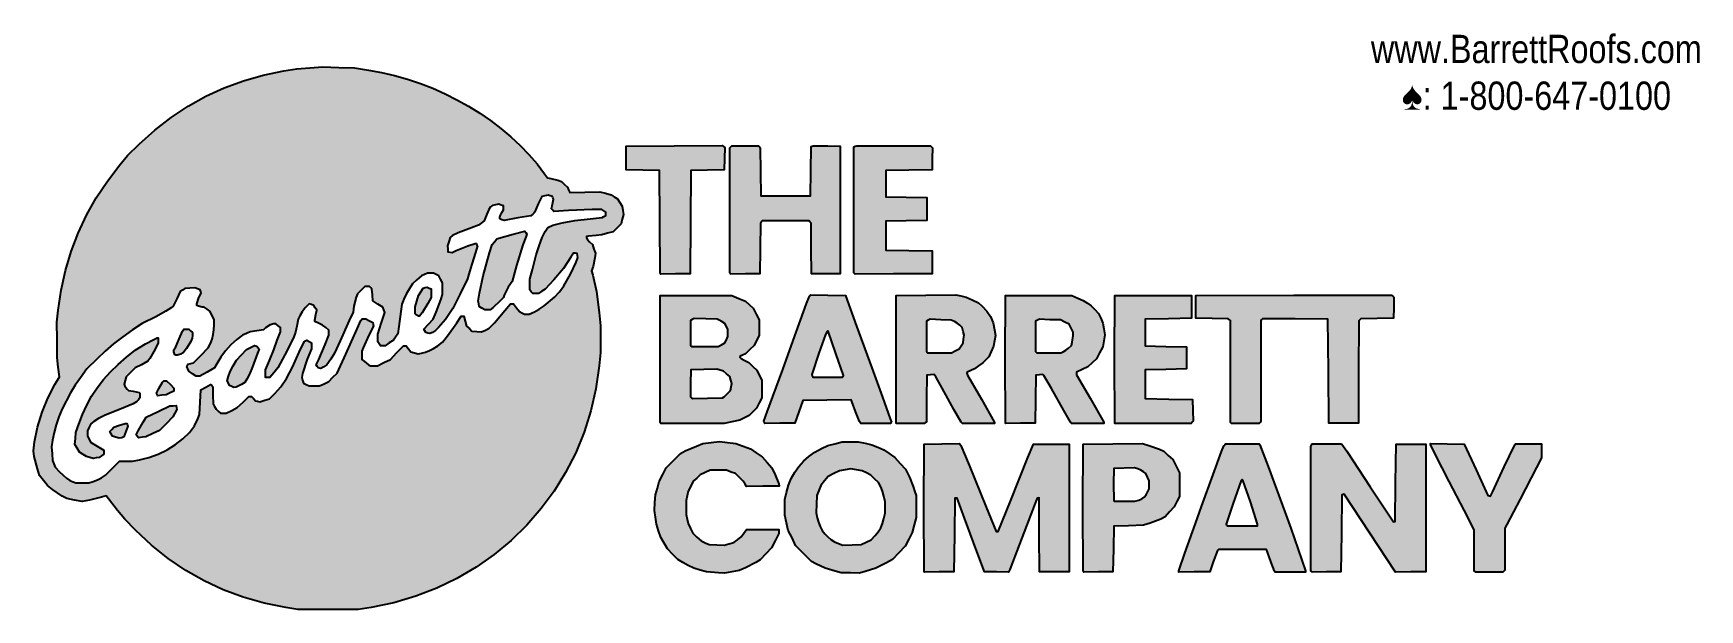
# Model space of a CAD drawing. Header units: inches. Extents: x 0.29 to 5.75, y 0.17 to 2.06.
import ezdxf

# ---------------------------------------------------------------- set-up
doc = ezdxf.new("R2010")
doc.units = ezdxf.units.IN
doc.header["$MEASUREMENT"] = 0
doc.layers.add('Vector Picture Geometry', color=6, linetype='Continuous', lineweight=0)
doc.styles.add('GENERATED_STYLE_1', font='ARIALN.TTF')

msp = doc.modelspace()

# ---------------------------------------------------------------- texts
at = {"layer": 'Vector Picture Geometry', "linetype": 'Continuous', "insert": (5.2125, 1.8046), "char_height": 0.092503, "attachment_point": 8, "line_spacing_factor": 0.992403, "style": 'GENERATED_STYLE_1'}
msp.add_mtext('\\A1;{\\pqc;\\fArial Narrow|b0|i0|c0|p0;\\W1.000000;www.BarrettRoofs.com\\P\\pqc;\\fArial Narrow|b0|i0|c0|p0;\\W1.000000;♠: \\fArial Narrow|b0|i0|c0|p0;\\W1.000000;1-800-647-0100}', dxfattribs=at)

# ---------------------------------------------------------------- hatches: boundary and pattern name
at = {"layer": 'Vector Picture Geometry', "true_color": 0x132449}
h = msp.add_hatch(color=158, dxfattribs=at)
h.dxf.hatch_style = 1
h.paths.add_polyline_path([(0.4881, 0.589), (0.5022, 0.5947), (0.5154, 0.6017), (0.5285, 0.6102), (0.5516, 0.6332), (0.5742, 0.6563), (0.5958, 0.6563), (0.6174, 0.6563), (0.64, 0.6605), (0.671, 0.668), (0.7016, 0.6793), (0.7308, 0.6934), (0.758, 0.7103), (0.782, 0.7296), (0.8032, 0.7503), (0.8196, 0.7719), (0.8309, 0.7941), (0.8366, 0.8091), (0.8385, 0.8491), (0.8403, 0.889), (0.8568, 0.898), (0.8728, 0.9065), (0.8765, 0.9032), (0.8798, 0.8994), (0.8803, 0.8716), (0.8808, 0.8434), (0.8855, 0.8345), (0.8911, 0.8265), (0.8977, 0.8194), (0.9052, 0.8133), (0.9146, 0.8133), (0.9236, 0.8133), (0.9419, 0.8223), (0.9598, 0.8317), (0.9791, 0.8495), (0.9983, 0.8679), (1.0026, 0.8679), (1.0068, 0.8679), (1.0129, 0.8608), (1.0195, 0.8538), (1.0266, 0.8524), (1.0341, 0.8505), (1.0501, 0.8552), (1.0656, 0.8599), (1.0835, 0.8773), (1.1028, 0.8994), (1.1211, 0.9271), (1.1404, 0.9634), (1.1629, 1.0123), (1.1785, 1.0461), (1.1832, 1.0494), (1.1879, 1.0522), (1.1959, 1.048), (1.2034, 1.0433), (1.2029, 1.0334), (1.2025, 1.0236), (1.1893, 0.9902), (1.1738, 0.9431), (1.1714, 0.93), (1.1738, 0.9206), (1.1766, 0.9112), (1.186, 0.9069), (1.1959, 0.9022), (1.2128, 0.9022), (1.2293, 0.9022), (1.2443, 0.9093), (1.2594, 0.9163), (1.273, 0.9304), (1.2866, 0.9441), (1.3158, 1.0066), (1.3525, 1.0894), (1.3647, 1.1162), (1.3685, 1.1223), (1.3746, 1.1223), (1.3807, 1.1223), (1.3924, 1.1157), (1.4037, 1.1096), (1.4047, 1.1035), (1.4056, 1.0979), (1.391, 1.0687), (1.3722, 1.0273), (1.368, 1.016), (1.368, 1.0024), (1.368, 0.9892), (1.376, 0.9817), (1.3901, 0.9713), (1.3962, 0.9681), (1.4075, 0.9681), (1.4188, 0.9681), (1.4399, 0.9784), (1.4611, 0.9892), (1.4827, 1.0113), (1.5044, 1.0339), (1.5086, 1.0339), (1.5124, 1.0339), (1.5204, 1.024), (1.5284, 1.0141), (1.5401, 1.0109), (1.5519, 1.0076), (1.5636, 1.0094), (1.5763, 1.0127), (1.5895, 1.0179), (1.6027, 1.025), (1.6163, 1.0339), (1.6314, 1.0457), (1.6478, 1.0663), (1.6784, 1.1087), (1.6925, 1.1308), (1.6972, 1.1308), (1.7014, 1.1308), (1.7061, 1.1143), (1.7108, 1.0979), (1.7198, 1.0899), (1.7282, 1.0814), (1.7437, 1.08), (1.7597, 1.079), (1.7724, 1.0852), (1.7847, 1.0913), (1.8016, 1.1087), (1.8364, 1.1486), (1.8543, 1.1712), (1.8594, 1.1712), (1.8646, 1.1712), (1.874, 1.1581), (1.8834, 1.1454), (1.8914, 1.1411), (1.8999, 1.1369), (1.9079, 1.1369), (1.9159, 1.1369), (1.9328, 1.1449), (1.9488, 1.1538), (1.9648, 1.1646), (1.9982, 1.1933), (2.0151, 1.2098), (2.0287, 1.2295), (2.0513, 1.2681), (2.0692, 1.3071), (2.0748, 1.3227), (2.0739, 1.3292), (2.0729, 1.3353), (2.0668, 1.3363), (2.0602, 1.3372), (2.0523, 1.3241), (2.0283, 1.2869), (1.9958, 1.2498), (1.9676, 1.2192), (1.9573, 1.2121), (1.9464, 1.2051), (1.937, 1.2046), (1.9276, 1.2046), (1.9225, 1.2107), (1.9173, 1.2173), (1.9173, 1.2342), (1.9173, 1.2512), (1.9262, 1.2831), (1.9389, 1.3311), (1.9479, 1.3612), (1.9582, 1.388), (1.9676, 1.4082), (1.9761, 1.4205), (1.9925, 1.428), (2.0231, 1.436), (2.065, 1.4435), (2.1153, 1.4496), (2.1543, 1.4539), (2.1599, 1.4572), (2.1661, 1.46), (2.1661, 1.4656), (2.1661, 1.4713), (2.1595, 1.4755), (2.1534, 1.4802), (2.1219, 1.4802), (2.0438, 1.4769), (1.9968, 1.4736), (1.9925, 1.4774), (1.9888, 1.4816), (1.9921, 1.4976), (1.9954, 1.5131), (1.9935, 1.5178), (1.9921, 1.5225), (1.9845, 1.5244), (1.9775, 1.5263), (1.9671, 1.5244), (1.9568, 1.5225), (1.9455, 1.4985), (1.9342, 1.4717), (1.9323, 1.4684), (1.9276, 1.4642), (1.9206, 1.4595), (1.8782, 1.4525), (1.834, 1.444), (1.8256, 1.4454), (1.8199, 1.4487), (1.8199, 1.4543), (1.8218, 1.4609), (1.8256, 1.4694), (1.8312, 1.4783), (1.8312, 1.4849), (1.8312, 1.4915), (1.8242, 1.4943), (1.8166, 1.4971), (1.8054, 1.4952), (1.7959, 1.4929), (1.7894, 1.4887), (1.7837, 1.4797), (1.7771, 1.4647), (1.7677, 1.4426), (1.7588, 1.4355), (1.7499, 1.428), (1.7268, 1.42), (1.6826, 1.4035), (1.6647, 1.3941), (1.6572, 1.3885), (1.6525, 1.3744), (1.6478, 1.3603), (1.6488, 1.3509), (1.6497, 1.3415), (1.6567, 1.3401), (1.6638, 1.3391), (1.6765, 1.3452), (1.7146, 1.3607), (1.7386, 1.3683), (1.7428, 1.3683), (1.7447, 1.364), (1.7461, 1.3603), (1.74, 1.3391), (1.7282, 1.301), (1.7184, 1.2681), (1.7141, 1.2526), (1.6897, 1.2032), (1.6652, 1.1562), (1.6412, 1.1195), (1.6191, 1.0932), (1.6088, 1.0842), (1.5989, 1.0776), (1.5904, 1.0734), (1.5839, 1.0748), (1.5768, 1.0767), (1.574, 1.0823), (1.5712, 1.088), (1.5857, 1.1044), (1.6008, 1.1204), (1.6111, 1.1435), (1.6266, 1.1844), (1.6314, 1.2018), (1.6314, 1.2211), (1.6314, 1.2399), (1.6252, 1.2512), (1.6196, 1.2625), (1.6111, 1.2667), (1.6027, 1.2709), (1.5928, 1.2709), (1.5824, 1.2709), (1.5726, 1.2672), (1.5627, 1.2629), (1.5481, 1.2493), (1.534, 1.2361), (1.5227, 1.2192), (1.5128, 1.2027), (1.5053, 1.1858), (1.4992, 1.1698), (1.495, 1.1454), (1.4884, 1.0969), (1.4856, 1.0729), (1.4785, 1.0621), (1.4715, 1.0518), (1.4578, 1.0428), (1.4442, 1.0339), (1.4362, 1.0339), (1.4287, 1.0339), (1.424, 1.04), (1.4197, 1.0466), (1.4197, 1.0593), (1.4197, 1.072), (1.4315, 1.1068), (1.4432, 1.1421), (1.4395, 1.151), (1.4362, 1.1595), (1.4197, 1.1703), (1.4037, 1.1811), (1.4023, 1.1999), (1.4009, 1.2187), (1.3971, 1.2234), (1.3929, 1.2281), (1.3854, 1.2281), (1.3779, 1.2281), (1.3661, 1.2159), (1.3539, 1.2041), (1.3497, 1.1933), (1.3421, 1.1637), (1.3393, 1.1439), (1.3266, 1.1167), (1.2965, 1.0494), (1.2786, 1.0094), (1.2659, 0.9902), (1.2532, 0.9713), (1.2434, 0.9652), (1.2335, 0.9591), (1.2288, 0.9601), (1.2246, 0.9619), (1.2213, 0.9657), (1.218, 0.9709), (1.2269, 0.9888), (1.2476, 1.0377), (1.2594, 1.0687), (1.2594, 1.0767), (1.2594, 1.0847), (1.2495, 1.0932), (1.2387, 1.1011), (1.2264, 1.1077), (1.2137, 1.1134), (1.2137, 1.1176), (1.217, 1.1364), (1.2203, 1.1505), (1.2151, 1.1581), (1.2104, 1.1656), (1.2029, 1.1684), (1.1949, 1.1712), (1.1827, 1.1576), (1.1724, 1.1444), (1.1648, 1.1322), (1.1592, 1.1204), (1.155, 1.0979), (1.1502, 1.0786), (1.1437, 1.0598), (1.1154, 1.0043), (1.0924, 0.9619), (1.0792, 0.9455), (1.0661, 0.9295), (1.059, 0.9295), (1.052, 0.9295), (1.052, 0.9422), (1.0524, 0.9549), (1.0656, 0.9855), (1.0792, 1.0207), (1.0905, 1.0522), (1.1018, 1.079), (1.1018, 1.0861), (1.1018, 1.0932), (1.0943, 1.0993), (1.0868, 1.1054), (1.0802, 1.1054), (1.0675, 1.1021), (1.0529, 1.0922), (1.0454, 1.0861), (1.0242, 1.0828), (1.0026, 1.0795), (0.9904, 1.0743), (0.9777, 1.0687), (0.9588, 1.0541), (0.9391, 1.0367), (0.9212, 1.017), (0.9057, 0.9963), (0.893, 0.9751), (0.8855, 0.961), (0.8615, 0.9474), (0.8375, 0.9337), (0.8314, 0.9337), (0.8253, 0.9337), (0.8135, 0.9422), (0.8013, 0.9511), (0.7985, 0.9577), (0.7952, 0.9648), (0.7971, 0.9695), (0.7985, 0.9737), (0.8079, 0.9756), (0.8173, 0.9775), (0.8413, 1.0019), (0.8653, 1.0264), (0.8723, 1.041), (0.8775, 1.0551), (0.8812, 1.0701), (0.8836, 1.0856), (0.8845, 1.1021), (0.8845, 1.1185), (0.8775, 1.1327), (0.8704, 1.1468), (0.861, 1.1533), (0.8516, 1.1595), (0.845, 1.1595), (0.8328, 1.1628), (0.8276, 1.1656), (0.8276, 1.1712), (0.8347, 1.1914), (0.8422, 1.2056), (0.8403, 1.2107), (0.8389, 1.2164), (0.83, 1.2197), (0.8215, 1.2234), (0.8051, 1.222), (0.7881, 1.2206), (0.7806, 1.2159), (0.7731, 1.2112), (0.7618, 1.1877), (0.7505, 1.1637), (0.7439, 1.1576), (0.7261, 1.1468), (0.6931, 1.1289), (0.6485, 1.1063), (0.6174, 1.0856), (0.585, 1.0631), (0.5553, 1.04), (0.5271, 1.016), (0.4998, 0.9897), (0.4679, 0.9577), (0.4467, 0.929), (0.4298, 0.905), (0.4138, 0.8796), (0.387, 0.827), (0.3762, 0.8006), (0.3672, 0.7748), (0.3602, 0.7494), (0.355, 0.7249), (0.3517, 0.7033), (0.3536, 0.6802), (0.355, 0.6577), (0.3592, 0.6469), (0.3639, 0.636), (0.3776, 0.6215), (0.4006, 0.6003), (0.4124, 0.5932), (0.4227, 0.5881), (0.4312, 0.5852), (0.4528, 0.5848), (0.474, 0.5848)], flags=16)
h.paths.add_polyline_path([(1.1192, 0.177), (1.0482, 0.1916), (0.9795, 0.2109), (0.9142, 0.2354), (0.8516, 0.2645), (0.7914, 0.2984), (0.734, 0.3374), (0.6795, 0.3811), (0.6273, 0.4301), (0.5916, 0.4658), (0.5685, 0.4945), (0.5384, 0.533), (0.5309, 0.5429), (0.5154, 0.5382), (0.4759, 0.5288), (0.4519, 0.5236), (0.4274, 0.5288), (0.4025, 0.534), (0.387, 0.542), (0.355, 0.5631), (0.3385, 0.5763), (0.3254, 0.5923), (0.3127, 0.6088), (0.3056, 0.6304), (0.2957, 0.6708), (0.2925, 0.6901), (0.2967, 0.7197), (0.3066, 0.7677), (0.3211, 0.8162), (0.34, 0.8627), (0.3625, 0.9065), (0.3776, 0.9323), (0.3738, 0.9638), (0.37, 0.9953), (0.37, 1.0527), (0.3696, 1.1106), (0.3743, 1.1501), (0.3837, 1.2159), (0.3978, 1.2799), (0.4161, 1.3424), (0.4392, 1.4026), (0.4665, 1.4614), (0.4984, 1.5183), (0.5351, 1.5728), (0.576, 1.626), (0.601, 1.6561), (0.6391, 1.6932), (0.6898, 1.7393), (0.7435, 1.7807), (0.7989, 1.8179), (0.8573, 1.8503), (0.9175, 1.8781), (0.98, 1.9011), (1.0449, 1.9194), (1.1122, 1.9336), (1.155, 1.9406), (1.1977, 1.9439), (1.2405, 1.9467), (1.2923, 1.9448), (1.3435, 1.943), (1.3896, 1.9359), (1.4324, 1.9284), (1.4752, 1.9185), (1.5175, 1.9063), (1.5594, 1.8922), (1.6003, 1.8766), (1.6403, 1.8588), (1.6793, 1.839), (1.7174, 1.8179), (1.7541, 1.7953), (1.7894, 1.7708), (1.8232, 1.745), (1.8557, 1.7177), (1.8858, 1.6895), (1.9145, 1.6598), (1.9413, 1.6288), (1.9657, 1.5968), (1.9751, 1.5832), (1.9869, 1.5813), (2.0099, 1.5752), (2.0217, 1.5714), (2.0311, 1.562), (2.041, 1.5531), (2.0447, 1.5442), (2.0485, 1.5348), (2.0979, 1.5366), (2.1473, 1.538), (2.1656, 1.5329), (2.1839, 1.5282), (2.1938, 1.5216), (2.2042, 1.5145), (2.2122, 1.5028), (2.2201, 1.4905), (2.222, 1.4764), (2.2239, 1.4628), (2.2201, 1.4477), (2.2169, 1.4332), (2.2037, 1.42), (2.1905, 1.4068), (2.1717, 1.4017), (2.1534, 1.3965), (2.1346, 1.3951), (2.1096, 1.3923), (2.103, 1.3913), (2.103, 1.3876), (2.1059, 1.3824), (2.1129, 1.3744), (2.1228, 1.365), (2.1275, 1.3504), (2.1327, 1.3363), (2.1308, 1.3217), (2.1247, 1.293), (2.12, 1.2794), (2.1242, 1.2643), (2.1355, 1.2112), (2.1444, 1.1425), (2.1491, 1.0988), (2.1491, 1.0551), (2.1491, 1.0118), (2.1444, 0.9676), (2.1341, 0.8933), (2.1176, 0.8209), (2.0955, 0.7508), (2.0678, 0.6835), (2.0349, 0.6191), (1.9972, 0.558), (1.9544, 0.5006), (1.9074, 0.4465), (1.8561, 0.3962), (1.8007, 0.3501), (1.7419, 0.3087), (1.6793, 0.272), (1.613, 0.2401), (1.5443, 0.2137), (1.4724, 0.1926), (1.3981, 0.177), (1.3553, 0.17), (1.2565, 0.17), (1.1578, 0.1705)])
h.paths.add_polyline_path([(1.7611, 1.1566), (1.7522, 1.1618), (1.7503, 1.1708), (1.7485, 1.1792), (1.7527, 1.206), (1.7649, 1.2625), (1.7861, 1.3377), (1.7945, 1.3654), (1.8021, 1.3744), (1.8096, 1.3833), (1.8166, 1.3861), (1.8627, 1.3988), (1.9013, 1.4087), (1.9046, 1.404), (1.9083, 1.3993), (1.9041, 1.389), (1.8947, 1.3636), (1.874, 1.2963), (1.8594, 1.2441), (1.8472, 1.2253), (1.8336, 1.1994), (1.8317, 1.1919), (1.8195, 1.1792), (1.7974, 1.159), (1.788, 1.151), (1.779, 1.151), (1.7701, 1.151)], flags=0)
h = msp.add_hatch(color=158, dxfattribs=at)
h.dxf.hatch_style = 1
h.paths.add_polyline_path([(2.9801, 1.27), (2.9782, 1.2719), (2.9782, 1.4788), (2.9782, 1.6852), (2.9829, 1.6871), (2.9876, 1.6885), (3.1085, 1.6885), (3.2294, 1.6885), (3.2327, 1.6848), (3.236, 1.681), (3.235, 1.6453), (3.2345, 1.61), (3.1584, 1.6086), (3.0826, 1.6072), (3.0826, 1.5644), (3.0826, 1.5216), (3.1499, 1.5202), (3.2171, 1.5188), (3.2171, 1.4816), (3.2171, 1.444), (3.1499, 1.4426), (3.0826, 1.4412), (3.0826, 1.3941), (3.0826, 1.3471), (3.1584, 1.3457), (3.2345, 1.3443), (3.2345, 1.3067), (3.2345, 1.2695), (3.1085, 1.269), (2.9825, 1.2681)])
h.paths.add_polyline_path([(2.5743, 1.27), (2.5724, 1.2719), (2.5724, 1.4769), (2.5724, 1.6819), (2.5757, 1.6852), (2.579, 1.6885), (2.6227, 1.6885), (2.666, 1.6885), (2.6693, 1.6848), (2.6721, 1.681), (2.673, 1.6029), (2.674, 1.5244), (2.7553, 1.5244), (2.8367, 1.5244), (2.8376, 1.6048), (2.8381, 1.6857), (2.8447, 1.6876), (2.8927, 1.6881), (2.934, 1.6871), (2.934, 1.4783), (2.934, 1.2695), (2.887, 1.2695), (2.8395, 1.2695), (2.839, 1.3523), (2.8381, 1.435), (2.8348, 1.4388), (2.832, 1.4426), (2.7553, 1.4426), (2.6787, 1.4426), (2.6754, 1.4388), (2.6726, 1.435), (2.6716, 1.3523), (2.6711, 1.2695), (2.6236, 1.269), (2.5762, 1.2681)])
h.paths.add_polyline_path([(2.3448, 1.2719), (2.3429, 1.4412), (2.3419, 1.6072), (2.2874, 1.6086), (2.2333, 1.61), (2.2333, 1.6486), (2.2333, 1.6871), (2.3904, 1.6881), (2.5475, 1.689), (2.5512, 1.6857), (2.5555, 1.6824), (2.5545, 1.6462), (2.5536, 1.61), (2.4995, 1.6086), (2.4449, 1.6072), (2.4435, 1.4383), (2.4421, 1.2695), (2.3942, 1.269), (2.3462, 1.2681)])
h = msp.add_hatch(color=158, dxfattribs=at)
h.dxf.hatch_style = 1
h.paths.add_polyline_path([(0.4777, 0.6675), (0.4669, 0.6718), (0.4556, 0.6779), (0.4439, 0.6859), (0.4364, 0.6981), (0.4288, 0.7108), (0.4307, 0.7306), (0.4321, 0.7498), (0.4411, 0.7767), (0.4533, 0.8086), (0.4674, 0.8392), (0.4834, 0.8684), (0.5017, 0.8961), (0.5224, 0.9229), (0.545, 0.9483), (0.5699, 0.9728), (0.5972, 0.9963), (0.6259, 1.0193), (0.6593, 1.0395), (0.6842, 1.0536), (0.6974, 1.0593), (0.7016, 1.0593), (0.7016, 1.0513), (0.7016, 1.0438), (0.6917, 1.0226), (0.6743, 0.9925), (0.6673, 0.9831), (0.6466, 0.9718), (0.6259, 0.961), (0.6108, 0.9464), (0.5963, 0.9323), (0.593, 0.9201), (0.5901, 0.9083), (0.5925, 0.9017), (0.5995, 0.8914), (0.6038, 0.8876), (0.6198, 0.8848), (0.6386, 0.8806), (0.6414, 0.8787), (0.6414, 0.8712), (0.6414, 0.8632), (0.6372, 0.8571), (0.6306, 0.85), (0.6198, 0.8434), (0.5798, 0.8274), (0.5271, 0.8063), (0.5055, 0.7955), (0.4904, 0.7856), (0.4806, 0.7785), (0.4754, 0.7668), (0.4702, 0.755), (0.4697, 0.7461), (0.4697, 0.7376), (0.4749, 0.7277), (0.4801, 0.7179), (0.5013, 0.7047), (0.5229, 0.6915), (0.5229, 0.6849), (0.5229, 0.6784), (0.5158, 0.6732), (0.5083, 0.668), (0.4984, 0.6666), (0.4886, 0.6652)])
h.paths.add_polyline_path([(1.7611, 1.1566), (1.7522, 1.1618), (1.7503, 1.1708), (1.7485, 1.1792), (1.7527, 1.206), (1.7649, 1.2625), (1.7861, 1.3377), (1.7945, 1.3654), (1.8021, 1.3744), (1.8096, 1.3833), (1.8166, 1.3861), (1.8627, 1.3988), (1.9013, 1.4087), (1.9046, 1.404), (1.9083, 1.3993), (1.9041, 1.389), (1.8947, 1.3636), (1.874, 1.2963), (1.8594, 1.2441), (1.8472, 1.2253), (1.8336, 1.1994), (1.8317, 1.1919), (1.8195, 1.1792), (1.7974, 1.159), (1.788, 1.151), (1.779, 1.151), (1.7701, 1.151)])
h = msp.add_hatch(color=158, dxfattribs=at)
h.dxf.hatch_style = 1
h.paths.add_polyline_path([(0.6329, 0.7376), (0.6292, 0.7423), (0.6353, 0.7555), (0.6517, 0.7842), (0.6616, 0.7997), (0.7007, 0.8185), (0.7397, 0.8373), (0.75, 0.8373), (0.7604, 0.8378), (0.7613, 0.8317), (0.7618, 0.8256), (0.7557, 0.8129), (0.7496, 0.8006), (0.7275, 0.7785), (0.7054, 0.7564), (0.6833, 0.7461), (0.6612, 0.7357), (0.6494, 0.7343), (0.6372, 0.7329)])
h.paths.add_polyline_path([(0.6974, 0.8745), (0.6955, 0.8787), (0.703, 0.8942), (0.7152, 0.9144), (0.7195, 0.9191), (0.7242, 0.9191), (0.7289, 0.9191), (0.7411, 0.9069), (0.7529, 0.8947), (0.7529, 0.8895), (0.7529, 0.8848), (0.7402, 0.8792), (0.7275, 0.8731), (0.7129, 0.8716), (0.6988, 0.8698)])
h.paths.add_polyline_path([(0.7552, 1.0043), (0.7529, 1.0137), (0.7529, 1.0207), (0.7585, 1.0297), (0.7698, 1.0565), (0.7806, 1.0819), (0.7848, 1.088), (0.7933, 1.088), (0.8018, 1.088), (0.8074, 1.0823), (0.8131, 1.0767), (0.8131, 1.0678), (0.8121, 1.0584), (0.8084, 1.048), (0.7938, 1.0245), (0.783, 1.0104), (0.7754, 1.0062), (0.7632, 1.0024), (0.7585, 1.0024)])
h.paths.add_polyline_path([(0.5615, 0.7343), (0.5516, 0.7376), (0.5473, 0.7456), (0.5431, 0.7531), (0.5497, 0.7602), (0.5563, 0.7672), (0.5718, 0.7729), (0.5934, 0.779), (0.5986, 0.779), (0.6005, 0.7752), (0.6019, 0.771), (0.5953, 0.7531), (0.5892, 0.7357), (0.5821, 0.7329), (0.5732, 0.731)])
h.paths.add_polyline_path([(0.9419, 0.9003), (0.9349, 0.9036), (0.9311, 0.9116), (0.9273, 0.9191), (0.9316, 0.9342), (0.9363, 0.9497), (0.9471, 0.9681), (0.9574, 0.9864), (0.9739, 1.0038), (0.9899, 1.0212), (1.0031, 1.0278), (1.0162, 1.0344), (1.0209, 1.0334), (1.0252, 1.0311), (1.0289, 1.0273), (1.0317, 1.0226), (1.0266, 1.009), (1.0101, 0.9652), (1.0002, 0.9408), (0.9918, 0.9243), (0.9847, 0.9135), (0.9739, 0.9069), (0.956, 0.8985), (0.949, 0.8966)])
h.paths.add_polyline_path([(1.5458, 1.1345), (1.5425, 1.1378), (1.5425, 1.1496), (1.5425, 1.1609), (1.5476, 1.1797), (1.5528, 1.198), (1.5608, 1.2103), (1.5683, 1.2225), (1.5749, 1.2244), (1.582, 1.2258), (1.5881, 1.2225), (1.5942, 1.2197), (1.5942, 1.2056), (1.5942, 1.1919), (1.5843, 1.1722), (1.5655, 1.1416), (1.5566, 1.1308), (1.5528, 1.1308)])
h = msp.add_hatch(color=158, dxfattribs=at)
h.dxf.hatch_style = 1
h.paths.add_polyline_path([(4.2132, 0.7809), (4.2113, 0.7828), (4.2113, 0.9492), (4.2113, 1.1162), (4.2076, 1.119), (4.2038, 1.1223), (4.1511, 1.1233), (4.098, 1.1237), (4.098, 1.1609), (4.098, 1.198), (4.4183, 1.199), (4.7385, 1.1994), (4.7423, 1.1961), (4.746, 1.1929), (4.7456, 1.1585), (4.7446, 1.1237), (4.6915, 1.1233), (4.6379, 1.1223), (4.6351, 1.1185), (4.6318, 1.1148), (4.6308, 0.9478), (4.6304, 0.7804), (4.5814, 0.7804), (4.533, 0.7804), (4.5316, 0.9507), (4.5302, 1.1209), (4.423, 1.1218), (4.3157, 1.1223), (4.3134, 1.12), (4.311, 1.1176), (4.311, 0.9521), (4.311, 0.7865), (4.3082, 0.7828), (4.3049, 0.779), (4.2598, 0.779), (4.2151, 0.779)])
h.paths.add_polyline_path([(3.8323, 0.7828), (3.8313, 0.992), (3.8323, 1.198), (3.9578, 1.198), (4.0839, 1.198), (4.0839, 1.1609), (4.0839, 1.1237), (4.0082, 1.1223), (3.9325, 1.1209), (3.9315, 1.0772), (3.9315, 1.033), (3.9997, 1.0311), (4.067, 1.0297), (4.067, 0.9935), (4.067, 0.9577), (3.9997, 0.9563), (3.9325, 0.9549), (3.9325, 0.9079), (3.9325, 0.8608), (4.0096, 0.8594), (4.0867, 0.858), (4.0876, 0.8223), (4.0886, 0.787), (4.0853, 0.7832), (4.082, 0.779), (3.9578, 0.779), (3.8332, 0.779)])
h.paths.add_polyline_path([(3.6639, 1.0137), (3.6724, 1.0188), (3.6813, 1.0259), (3.6907, 1.0348), (3.6935, 1.0452), (3.6964, 1.0668), (3.6964, 1.0781), (3.6898, 1.0913), (3.6837, 1.104), (3.6691, 1.111), (3.655, 1.1181), (3.6202, 1.119), (3.5859, 1.1204), (3.5793, 1.1171), (3.5732, 1.1138), (3.5732, 1.064), (3.5732, 1.0146), (3.575, 1.0127), (3.5774, 1.0109), (3.6164, 1.0109), (3.6559, 1.0109)], flags=16)
h.paths.add_polyline_path([(3.4744, 0.7828), (3.4739, 0.992), (3.4749, 1.198), (3.5835, 1.198), (3.6921, 1.198), (3.7119, 1.19), (3.7288, 1.182), (3.7434, 1.1736), (3.7556, 1.1642), (3.7674, 1.1524), (3.7796, 1.1392), (3.7867, 1.1237), (3.7937, 1.1082), (3.797, 1.0889), (3.7998, 1.0696), (3.7965, 1.0499), (3.7932, 1.0297), (3.7829, 1.0104), (3.7726, 0.9906), (3.7584, 0.9779), (3.7443, 0.9652), (3.726, 0.9563), (3.7077, 0.9478), (3.7077, 0.9431), (3.7077, 0.9384), (3.7523, 0.8627), (3.7965, 0.7832), (3.7965, 0.779), (3.7439, 0.779), (3.6912, 0.779), (3.6874, 0.7837), (3.6658, 0.8218), (3.6258, 0.8938), (3.6004, 0.9365), (3.5967, 0.9398), (3.5859, 0.9389), (3.5746, 0.938), (3.5732, 0.8594), (3.5717, 0.7804), (3.5238, 0.7799), (3.4758, 0.779)])
h.paths.add_polyline_path([(3.3103, 1.0174), (3.323, 1.0236), (3.3295, 1.0334), (3.3357, 1.0428), (3.3375, 1.0555), (3.3394, 1.0682), (3.3361, 1.0809), (3.3324, 1.0936), (3.3248, 1.1011), (3.3164, 1.1077), (3.3074, 1.1134), (3.2971, 1.1176), (3.2628, 1.119), (3.2284, 1.1204), (3.2219, 1.1171), (3.2157, 1.1138), (3.2157, 1.064), (3.2157, 1.0146), (3.2176, 1.0127), (3.2195, 1.0109), (3.2585, 1.0109), (3.2976, 1.0109)], flags=16)
h.paths.add_polyline_path([(3.117, 0.7828), (3.1165, 0.992), (3.117, 1.198), (3.2143, 1.199), (3.3117, 1.1999), (3.3286, 1.1966), (3.346, 1.1933), (3.3662, 1.1839), (3.3865, 1.1745), (3.3987, 1.1637), (3.4142, 1.1472), (3.4255, 1.1294), (3.4339, 1.1091), (3.4387, 1.0861), (3.4415, 1.0678), (3.4387, 1.0499), (3.4358, 1.0325), (3.4278, 1.0151), (3.4198, 0.9977), (3.4104, 0.9873), (3.4001, 0.9775), (3.3869, 0.9676), (3.3728, 0.9587), (3.3611, 0.953), (3.3498, 0.9469), (3.3479, 0.9441), (3.3507, 0.938), (3.3963, 0.859), (3.4391, 0.7823), (3.4391, 0.779), (3.3865, 0.779), (3.3338, 0.779), (3.3295, 0.7842), (3.306, 0.8251), (3.2792, 0.8735), (3.2623, 0.905), (3.2463, 0.9318), (3.2411, 0.9398), (3.2289, 0.9389), (3.2171, 0.938), (3.2167, 0.8608), (3.2157, 0.7837), (3.212, 0.7814), (3.2087, 0.7795), (3.1635, 0.779), (3.1184, 0.779)])
h.paths.add_polyline_path([(2.9425, 0.9333), (2.9444, 0.9361), (2.9199, 1.0085), (2.8941, 1.0819), (2.8927, 1.0823), (2.8908, 1.0809), (2.8856, 1.0706), (2.864, 1.0094), (2.8405, 0.9394), (2.8423, 0.9351), (2.8437, 0.9309), (2.8922, 0.9309), (2.9411, 0.9309)], flags=16)
h.paths.add_polyline_path([(2.6848, 0.7828), (2.6834, 0.787), (2.6951, 0.8171), (2.7238, 0.897), (2.7455, 0.9563), (2.7798, 1.0508), (2.8235, 1.1717), (2.8334, 1.1961), (2.8362, 1.1999), (2.8936, 1.199), (2.951, 1.198), (2.9872, 1.0979), (3.037, 0.961), (3.0718, 0.8651), (3.0972, 0.795), (3.1015, 0.7842), (3.0996, 0.7818), (3.0982, 0.779), (3.0497, 0.779), (3.0013, 0.779), (2.9971, 0.7856), (2.9839, 0.819), (2.9721, 0.8514), (2.9698, 0.8566), (2.8903, 0.8557), (2.8113, 0.8547), (2.7981, 0.8176), (2.7854, 0.7804), (2.736, 0.7799), (2.6867, 0.779)])
h.paths.add_polyline_path([(2.5451, 1.0372), (2.5564, 1.0438), (2.5616, 1.0536), (2.5663, 1.064), (2.5663, 1.0753), (2.5663, 1.0866), (2.5616, 1.0964), (2.5564, 1.1068), (2.5437, 1.1138), (2.5305, 1.1209), (2.4934, 1.1218), (2.4558, 1.1233), (2.4496, 1.12), (2.4435, 1.1167), (2.4435, 1.0758), (2.4435, 1.0348), (2.4454, 1.033), (2.4473, 1.0311), (2.4906, 1.0311), (2.5338, 1.0311)], flags=16)
h.paths.add_polyline_path([(2.554, 0.8669), (2.5672, 0.8792), (2.5747, 0.8876), (2.5766, 0.8989), (2.5785, 0.9102), (2.5752, 0.9215), (2.5719, 0.9333), (2.562, 0.9417), (2.5522, 0.9507), (2.5409, 0.9535), (2.5296, 0.9568), (2.4873, 0.9558), (2.4449, 0.9549), (2.444, 0.9107), (2.4435, 0.8665), (2.4473, 0.8637), (2.4511, 0.8608), (2.4995, 0.8622), (2.5479, 0.8637)], flags=16)
h.paths.add_polyline_path([(2.3448, 0.7828), (2.3443, 0.992), (2.3448, 1.198), (2.4623, 1.198), (2.5794, 1.198), (2.6015, 1.1886), (2.6232, 1.1792), (2.6363, 1.1679), (2.649, 1.1566), (2.6585, 1.1374), (2.6679, 1.1181), (2.6679, 1.0922), (2.6679, 1.0668), (2.6599, 1.0504), (2.6523, 1.0344), (2.6378, 1.0212), (2.6236, 1.0076), (2.6138, 1.0033), (2.6062, 0.9996), (2.6048, 0.9963), (2.6091, 0.9925), (2.6194, 0.9869), (2.6349, 0.9789), (2.6476, 0.9662), (2.6603, 0.9535), (2.6688, 0.937), (2.6768, 0.9206), (2.6768, 0.8923), (2.6768, 0.8637), (2.6683, 0.8467), (2.6599, 0.8298), (2.6476, 0.8176), (2.6359, 0.8053), (2.6204, 0.7973), (2.6053, 0.7898), (2.5794, 0.7846), (2.5536, 0.779), (2.4496, 0.779), (2.3462, 0.779)])
h = msp.add_hatch(color=158, dxfattribs=at)
h.dxf.hatch_style = 1
h.paths.add_polyline_path([(5.0113, 0.2946), (5.0094, 0.2965), (5.0094, 0.3637), (5.0094, 0.431), (4.976, 0.4954), (4.9276, 0.589), (4.881, 0.6793), (4.8664, 0.7103), (4.8664, 0.7136), (4.921, 0.7127), (4.976, 0.7118), (5.015, 0.6276), (5.0541, 0.5434), (5.0583, 0.5425), (5.0625, 0.5415), (5.0691, 0.5551), (5.1072, 0.6374), (5.1416, 0.7099), (5.1444, 0.7132), (5.1867, 0.7132), (5.2295, 0.7132), (5.2295, 0.6901), (5.2295, 0.6671), (5.2126, 0.6351), (5.1594, 0.5316), (5.1162, 0.4484), (5.1091, 0.4362), (5.1091, 0.368), (5.1091, 0.2998), (5.1058, 0.2965), (5.1025, 0.2927), (5.0578, 0.2927), (5.0132, 0.2927)])
h.paths.add_polyline_path([(4.4761, 0.2946), (4.4742, 0.2965), (4.4742, 0.5006), (4.4742, 0.7042), (4.4761, 0.7089), (4.478, 0.7132), (4.5255, 0.7132), (4.573, 0.7132), (4.5758, 0.7113), (4.5923, 0.6882), (4.6689, 0.5716), (4.7277, 0.4832), (4.7446, 0.4573), (4.7475, 0.4583), (4.7503, 0.4587), (4.7517, 0.5852), (4.7531, 0.7118), (4.802, 0.7118), (4.8504, 0.7118), (4.8504, 0.5029), (4.8504, 0.2941), (4.8011, 0.2937), (4.7517, 0.2927), (4.6675, 0.4202), (4.5829, 0.5481), (4.5796, 0.5467), (4.5758, 0.5457), (4.5744, 0.4197), (4.573, 0.2941), (4.5255, 0.2937), (4.4785, 0.2927)])
h.paths.add_polyline_path([(4.2997, 0.4498), (4.2767, 0.5232), (4.2513, 0.5942), (4.2494, 0.5965), (4.2461, 0.5928), (4.2203, 0.5189), (4.1972, 0.4493), (4.1986, 0.447), (4.2, 0.4446), (4.2499, 0.4446), (4.2997, 0.4446)], flags=16)
h.paths.add_polyline_path([(4.0425, 0.2974), (4.0618, 0.3553), (4.0966, 0.4517), (4.1168, 0.5076), (4.1549, 0.6121), (4.1817, 0.6873), (4.1897, 0.7066), (4.1944, 0.7132), (4.2494, 0.7132), (4.3049, 0.7132), (4.3077, 0.7099), (4.335, 0.6389), (4.4084, 0.4366), (4.4573, 0.2974), (4.4573, 0.2927), (4.4074, 0.2927), (4.3576, 0.2927), (4.3552, 0.2965), (4.3444, 0.3242), (4.3327, 0.3581), (4.3289, 0.367), (4.2504, 0.367), (4.1718, 0.367), (4.1685, 0.3633), (4.1544, 0.3266), (4.1436, 0.2941), (4.0928, 0.2937), (4.0425, 0.2927)])
h.paths.add_polyline_path([(3.9113, 0.5288), (3.9212, 0.533), (3.9287, 0.5387), (3.9348, 0.5453), (3.94, 0.5547), (3.9451, 0.566), (3.9451, 0.5791), (3.9451, 0.5918), (3.94, 0.6036), (3.9343, 0.6153), (3.9268, 0.6215), (3.9179, 0.6266), (3.9075, 0.6304), (3.8967, 0.6337), (3.8628, 0.6327), (3.8295, 0.6318), (3.8285, 0.582), (3.829, 0.5283), (3.8304, 0.5246), (3.8647, 0.5246), (3.8986, 0.5246)], flags=16)
h.paths.add_polyline_path([(3.7293, 0.2965), (3.7283, 0.5058), (3.7293, 0.7118), (3.8262, 0.7127), (3.9235, 0.7136), (3.9442, 0.7075), (3.979, 0.6948), (3.9926, 0.6882), (4.0077, 0.6746), (4.0223, 0.6614), (4.0331, 0.6398), (4.0439, 0.6177), (4.0439, 0.5791), (4.0439, 0.5401), (4.0354, 0.5236), (4.027, 0.5067), (4.0119, 0.4902), (3.9973, 0.4743), (3.9832, 0.4667), (3.948, 0.4531), (3.9268, 0.4465), (3.8779, 0.4446), (3.8295, 0.4432), (3.828, 0.3689), (3.8266, 0.2941), (3.7787, 0.2937), (3.7307, 0.2927)])
h.paths.add_polyline_path([(3.2087, 0.2965), (3.2077, 0.5058), (3.2087, 0.7118), (3.2665, 0.7127), (3.3244, 0.7136), (3.3286, 0.707), (3.3554, 0.6431), (3.4114, 0.5058), (3.4438, 0.4258), (3.4476, 0.4258), (3.4513, 0.4258), (3.4909, 0.5246), (3.5482, 0.6675), (3.5661, 0.7118), (3.6249, 0.7118), (3.6837, 0.7118), (3.6837, 0.5029), (3.6837, 0.2941), (3.6348, 0.2941), (3.5863, 0.2941), (3.5854, 0.4155), (3.5849, 0.5363), (3.5816, 0.5354), (3.5783, 0.5345), (3.5717, 0.5185), (3.5205, 0.384), (3.489, 0.3017), (3.4843, 0.2927), (3.4452, 0.2937), (3.4062, 0.2941), (3.3912, 0.3346), (3.3705, 0.3901), (3.3404, 0.47), (3.3164, 0.5345), (3.3126, 0.5345), (3.3089, 0.5345), (3.3074, 0.4145), (3.306, 0.2941), (3.2581, 0.2937), (3.2101, 0.2927)])
h.paths.add_polyline_path([(3.0187, 0.391), (3.0347, 0.399), (3.0478, 0.4127), (3.0582, 0.4249), (3.0662, 0.4376), (3.0723, 0.4517), (3.077, 0.4681), (3.0812, 0.486), (3.0812, 0.5044), (3.0812, 0.5232), (3.077, 0.541), (3.0718, 0.5575), (3.0662, 0.5725), (3.0591, 0.5862), (3.0464, 0.5984), (3.0342, 0.6106), (3.0196, 0.6177), (3.0051, 0.6248), (2.9872, 0.6276), (2.9688, 0.6309), (2.95, 0.6276), (2.9312, 0.6248), (2.9129, 0.6153), (2.8945, 0.6059), (2.8823, 0.5914), (2.8705, 0.5768), (2.864, 0.5599), (2.8574, 0.5434), (2.856, 0.5152), (2.8546, 0.487), (2.8583, 0.4705), (2.8621, 0.4559), (2.8677, 0.4423), (2.8748, 0.4296), (2.8832, 0.4183), (2.8927, 0.4079), (2.9035, 0.3995), (2.9152, 0.392), (2.9279, 0.3868), (2.9425, 0.3816), (2.9726, 0.3821), (3.0027, 0.383)], flags=16)
h.paths.add_polyline_path([(2.9171, 0.2956), (2.8842, 0.3059), (2.8541, 0.3205), (2.8395, 0.328), (2.8136, 0.3543), (2.7878, 0.3802), (2.776, 0.4047), (2.7638, 0.4291), (2.7582, 0.454), (2.7525, 0.479), (2.7525, 0.5044), (2.7525, 0.5302), (2.7582, 0.5537), (2.7647, 0.5777), (2.7737, 0.5998), (2.785, 0.62), (2.7981, 0.6389), (2.8136, 0.6563), (2.831, 0.6718), (2.8508, 0.6854), (2.8724, 0.6976), (2.8927, 0.7075), (2.9162, 0.7132), (2.9397, 0.7193), (2.9665, 0.7193), (2.9928, 0.7193), (3.0149, 0.7146), (3.037, 0.7099), (3.0568, 0.7014), (3.0765, 0.6934), (3.0944, 0.6807), (3.1123, 0.668), (3.1297, 0.6487), (3.1475, 0.6295), (3.1602, 0.6041), (3.1729, 0.5735), (3.1776, 0.5561), (3.1819, 0.5434), (3.1823, 0.5076), (3.1823, 0.4714), (3.1762, 0.4475), (3.1696, 0.423), (3.1579, 0.4009), (3.1461, 0.3783), (3.1254, 0.3562), (3.1048, 0.3346), (3.0855, 0.3228), (3.0507, 0.3054), (3.0154, 0.2946), (2.9971, 0.2899), (2.967, 0.2904), (2.9369, 0.2904)])
h.paths.add_polyline_path([(2.4957, 0.2941), (2.4755, 0.2993), (2.4548, 0.3059), (2.4355, 0.3144), (2.4186, 0.3242), (2.4021, 0.3346), (2.3852, 0.3515), (2.3688, 0.3689), (2.3575, 0.3873), (2.3467, 0.4061), (2.3391, 0.4277), (2.3321, 0.4498), (2.3288, 0.4724), (2.3255, 0.4945), (2.3274, 0.5203), (2.3293, 0.5462), (2.3354, 0.5674), (2.341, 0.589), (2.3528, 0.6121), (2.3645, 0.6346), (2.3876, 0.6577), (2.4106, 0.6807), (2.4261, 0.6896), (2.4633, 0.7056), (2.484, 0.7136), (2.5113, 0.7169), (2.5381, 0.7202), (2.5649, 0.7169), (2.5921, 0.7136), (2.6157, 0.7047), (2.6396, 0.6962), (2.6589, 0.6831), (2.6782, 0.6699), (2.6942, 0.652), (2.7102, 0.6346), (2.721, 0.6116), (2.7332, 0.582), (2.7337, 0.5744), (2.6801, 0.574), (2.6269, 0.573), (2.6227, 0.581), (2.6157, 0.5904), (2.6044, 0.6022), (2.5907, 0.6153), (2.5766, 0.6205), (2.562, 0.6262), (2.5352, 0.6262), (2.508, 0.6262), (2.492, 0.6186), (2.4755, 0.6111), (2.4642, 0.6008), (2.4529, 0.5904), (2.4445, 0.574), (2.4355, 0.5575), (2.4322, 0.5425), (2.4294, 0.5269), (2.4294, 0.5044), (2.4294, 0.4818), (2.4322, 0.4667), (2.4355, 0.4517), (2.4435, 0.4357), (2.4515, 0.4202), (2.4647, 0.4075), (2.4783, 0.3953), (2.4915, 0.3891), (2.5051, 0.3835), (2.5296, 0.3821), (2.554, 0.3807), (2.5696, 0.3854), (2.5851, 0.3901), (2.5973, 0.399), (2.6095, 0.4079), (2.618, 0.4206), (2.6269, 0.4329), (2.6796, 0.4329), (2.7323, 0.4329), (2.7323, 0.4263), (2.7323, 0.4192), (2.7205, 0.3957), (2.7088, 0.3722), (2.6904, 0.3529), (2.6721, 0.3332), (2.658, 0.3242), (2.6232, 0.3068), (2.603, 0.2984), (2.5785, 0.2941), (2.5545, 0.2899), (2.5352, 0.2904)])

# ---------------------------------------------------------------- linework, layer by layer
at = {"layer": 'Vector Picture Geometry', "lineweight": 25}
for points in [[(1.1192, 0.177), (1.0482, 0.1916), (0.9795, 0.2109), (0.9142, 0.2354), (0.8516, 0.2645), (0.7914, 0.2984), (0.734, 0.3374), (0.6795, 0.3811), (0.6273, 0.4301), (0.5916, 0.4658), (0.5685, 0.4945), (0.5384, 0.533), (0.5309, 0.5429), (0.5154, 0.5382), (0.4759, 0.5288), (0.4519, 0.5236), (0.4274, 0.5288), (0.4025, 0.534), (0.387, 0.542), (0.355, 0.5631), (0.3385, 0.5763), (0.3254, 0.5923), (0.3127, 0.6088), (0.3056, 0.6304), (0.2957, 0.6708), (0.2925, 0.6901), (0.2967, 0.7197), (0.3066, 0.7677), (0.3211, 0.8162), (0.34, 0.8627), (0.3625, 0.9065), (0.3776, 0.9323), (0.3738, 0.9638), (0.37, 0.9953), (0.37, 1.0527), (0.3696, 1.1106), (0.3743, 1.1501), (0.3837, 1.2159), (0.3978, 1.2799), (0.4161, 1.3424), (0.4392, 1.4026), (0.4665, 1.4614), (0.4984, 1.5183), (0.5351, 1.5728), (0.576, 1.626), (0.601, 1.6561), (0.6391, 1.6932), (0.6898, 1.7393), (0.7435, 1.7807), (0.7989, 1.8179), (0.8573, 1.8503), (0.9175, 1.8781), (0.98, 1.9011), (1.0449, 1.9194), (1.1122, 1.9336), (1.155, 1.9406), (1.1977, 1.9439), (1.2405, 1.9467), (1.2923, 1.9448), (1.3435, 1.943), (1.3896, 1.9359), (1.4324, 1.9284), (1.4752, 1.9185), (1.5175, 1.9063), (1.5594, 1.8922), (1.6003, 1.8766), (1.6403, 1.8588), (1.6793, 1.839), (1.7174, 1.8179), (1.7541, 1.7953), (1.7894, 1.7708), (1.8232, 1.745), (1.8557, 1.7177), (1.8858, 1.6895), (1.9145, 1.6598), (1.9413, 1.6288), (1.9657, 1.5968), (1.9751, 1.5832), (1.9869, 1.5813), (2.0099, 1.5752), (2.0217, 1.5714), (2.0311, 1.562), (2.041, 1.5531), (2.0447, 1.5442), (2.0485, 1.5348), (2.0979, 1.5366), (2.1473, 1.538), (2.1656, 1.5329), (2.1839, 1.5282), (2.1938, 1.5216), (2.2042, 1.5145), (2.2122, 1.5028), (2.2201, 1.4905), (2.222, 1.4764), (2.2239, 1.4628), (2.2201, 1.4477), (2.2169, 1.4332), (2.2037, 1.42), (2.1905, 1.4068), (2.1717, 1.4017), (2.1534, 1.3965), (2.1346, 1.3951), (2.1096, 1.3923), (2.103, 1.3913), (2.103, 1.3876), (2.1059, 1.3824), (2.1129, 1.3744), (2.1228, 1.365), (2.1275, 1.3504), (2.1327, 1.3363), (2.1308, 1.3217), (2.1247, 1.293), (2.12, 1.2794), (2.1242, 1.2643), (2.1355, 1.2112), (2.1444, 1.1425), (2.1491, 1.0988), (2.1491, 1.0551), (2.1491, 1.0118), (2.1444, 0.9676), (2.1341, 0.8933), (2.1176, 0.8209), (2.0955, 0.7508), (2.0678, 0.6835), (2.0349, 0.6191), (1.9972, 0.558), (1.9544, 0.5006), (1.9074, 0.4465), (1.8561, 0.3962), (1.8007, 0.3501), (1.7419, 0.3087), (1.6793, 0.272), (1.613, 0.2401), (1.5443, 0.2137), (1.4724, 0.1926), (1.3981, 0.177), (1.3553, 0.17), (1.2565, 0.17), (1.1578, 0.1705)], [(2.3448, 1.2719), (2.3429, 1.4412), (2.3419, 1.6072), (2.2874, 1.6086), (2.2333, 1.61), (2.2333, 1.6486), (2.2333, 1.6871), (2.3904, 1.6881), (2.5475, 1.689), (2.5512, 1.6857), (2.5555, 1.6824), (2.5545, 1.6462), (2.5536, 1.61), (2.4995, 1.6086), (2.4449, 1.6072), (2.4435, 1.4383), (2.4421, 1.2695), (2.3942, 1.269), (2.3462, 1.2681)], [(2.5743, 1.27), (2.5724, 1.2719), (2.5724, 1.4769), (2.5724, 1.6819), (2.5757, 1.6852), (2.579, 1.6885), (2.6227, 1.6885), (2.666, 1.6885), (2.6693, 1.6848), (2.6721, 1.681), (2.673, 1.6029), (2.674, 1.5244), (2.7553, 1.5244), (2.8367, 1.5244), (2.8376, 1.6048), (2.8381, 1.6857), (2.8447, 1.6876), (2.8927, 1.6881), (2.934, 1.6871), (2.934, 1.4783), (2.934, 1.2695), (2.887, 1.2695), (2.8395, 1.2695), (2.839, 1.3523), (2.8381, 1.435), (2.8348, 1.4388), (2.832, 1.4426), (2.7553, 1.4426), (2.6787, 1.4426), (2.6754, 1.4388), (2.6726, 1.435), (2.6716, 1.3523), (2.6711, 1.2695), (2.6236, 1.269), (2.5762, 1.2681)], [(2.9801, 1.27), (2.9782, 1.2719), (2.9782, 1.4788), (2.9782, 1.6852), (2.9829, 1.6871), (2.9876, 1.6885), (3.1085, 1.6885), (3.2294, 1.6885), (3.2327, 1.6848), (3.236, 1.681), (3.235, 1.6453), (3.2345, 1.61), (3.1584, 1.6086), (3.0826, 1.6072), (3.0826, 1.5644), (3.0826, 1.5216), (3.1499, 1.5202), (3.2171, 1.5188), (3.2171, 1.4816), (3.2171, 1.444), (3.1499, 1.4426), (3.0826, 1.4412), (3.0826, 1.3941), (3.0826, 1.3471), (3.1584, 1.3457), (3.2345, 1.3443), (3.2345, 1.3067), (3.2345, 1.2695), (3.1085, 1.269), (2.9825, 1.2681)], [(0.4881, 0.589), (0.5022, 0.5947), (0.5154, 0.6017), (0.5285, 0.6102), (0.5516, 0.6332), (0.5742, 0.6563), (0.5958, 0.6563), (0.6174, 0.6563), (0.64, 0.6605), (0.671, 0.668), (0.7016, 0.6793), (0.7308, 0.6934), (0.758, 0.7103), (0.782, 0.7296), (0.8032, 0.7503), (0.8196, 0.7719), (0.8309, 0.7941), (0.8366, 0.8091), (0.8385, 0.8491), (0.8403, 0.889), (0.8568, 0.898), (0.8728, 0.9065), (0.8765, 0.9032), (0.8798, 0.8994), (0.8803, 0.8716), (0.8808, 0.8434), (0.8855, 0.8345), (0.8911, 0.8265), (0.8977, 0.8194), (0.9052, 0.8133), (0.9146, 0.8133), (0.9236, 0.8133), (0.9419, 0.8223), (0.9598, 0.8317), (0.9791, 0.8495), (0.9983, 0.8679), (1.0026, 0.8679), (1.0068, 0.8679), (1.0129, 0.8608), (1.0195, 0.8538), (1.0266, 0.8524), (1.0341, 0.8505), (1.0501, 0.8552), (1.0656, 0.8599), (1.0835, 0.8773), (1.1028, 0.8994), (1.1211, 0.9271), (1.1404, 0.9634), (1.1629, 1.0123), (1.1785, 1.0461), (1.1832, 1.0494), (1.1879, 1.0522), (1.1959, 1.048), (1.2034, 1.0433), (1.2029, 1.0334), (1.2025, 1.0236), (1.1893, 0.9902), (1.1738, 0.9431), (1.1714, 0.93), (1.1738, 0.9206), (1.1766, 0.9112), (1.186, 0.9069), (1.1959, 0.9022), (1.2128, 0.9022), (1.2293, 0.9022), (1.2443, 0.9093), (1.2594, 0.9163), (1.273, 0.9304), (1.2866, 0.9441), (1.3158, 1.0066), (1.3525, 1.0894), (1.3647, 1.1162), (1.3685, 1.1223), (1.3746, 1.1223), (1.3807, 1.1223), (1.3924, 1.1157), (1.4037, 1.1096), (1.4047, 1.1035), (1.4056, 1.0979), (1.391, 1.0687), (1.3722, 1.0273), (1.368, 1.016), (1.368, 1.0024), (1.368, 0.9892), (1.376, 0.9817), (1.3901, 0.9713), (1.3962, 0.9681), (1.4075, 0.9681), (1.4188, 0.9681), (1.4399, 0.9784), (1.4611, 0.9892), (1.4827, 1.0113), (1.5044, 1.0339), (1.5086, 1.0339), (1.5124, 1.0339), (1.5204, 1.024), (1.5284, 1.0141), (1.5401, 1.0109), (1.5519, 1.0076), (1.5636, 1.0094), (1.5763, 1.0127), (1.5895, 1.0179), (1.6027, 1.025), (1.6163, 1.0339), (1.6314, 1.0457), (1.6478, 1.0663), (1.6784, 1.1087), (1.6925, 1.1308), (1.6972, 1.1308), (1.7014, 1.1308), (1.7061, 1.1143), (1.7108, 1.0979), (1.7198, 1.0899), (1.7282, 1.0814), (1.7437, 1.08), (1.7597, 1.079), (1.7724, 1.0852), (1.7847, 1.0913), (1.8016, 1.1087), (1.8364, 1.1486), (1.8543, 1.1712), (1.8594, 1.1712), (1.8646, 1.1712), (1.874, 1.1581), (1.8834, 1.1454), (1.8914, 1.1411), (1.8999, 1.1369), (1.9079, 1.1369), (1.9159, 1.1369), (1.9328, 1.1449), (1.9488, 1.1538), (1.9648, 1.1646), (1.9982, 1.1933), (2.0151, 1.2098), (2.0287, 1.2295), (2.0513, 1.2681), (2.0692, 1.3071), (2.0748, 1.3227), (2.0739, 1.3292), (2.0729, 1.3353), (2.0668, 1.3363), (2.0602, 1.3372), (2.0523, 1.3241), (2.0283, 1.2869), (1.9958, 1.2498), (1.9676, 1.2192), (1.9573, 1.2121), (1.9464, 1.2051), (1.937, 1.2046), (1.9276, 1.2046), (1.9225, 1.2107), (1.9173, 1.2173), (1.9173, 1.2342), (1.9173, 1.2512), (1.9262, 1.2831), (1.9389, 1.3311), (1.9479, 1.3612), (1.9582, 1.388), (1.9676, 1.4082), (1.9761, 1.4205), (1.9925, 1.428), (2.0231, 1.436), (2.065, 1.4435), (2.1153, 1.4496), (2.1543, 1.4539), (2.1599, 1.4572), (2.1661, 1.46), (2.1661, 1.4656), (2.1661, 1.4713), (2.1595, 1.4755), (2.1534, 1.4802), (2.1219, 1.4802), (2.0438, 1.4769), (1.9968, 1.4736), (1.9925, 1.4774), (1.9888, 1.4816), (1.9921, 1.4976), (1.9954, 1.5131), (1.9935, 1.5178), (1.9921, 1.5225), (1.9845, 1.5244), (1.9775, 1.5263), (1.9671, 1.5244), (1.9568, 1.5225), (1.9455, 1.4985), (1.9342, 1.4717), (1.9323, 1.4684), (1.9276, 1.4642), (1.9206, 1.4595), (1.8782, 1.4525), (1.834, 1.444), (1.8256, 1.4454), (1.8199, 1.4487), (1.8199, 1.4543), (1.8218, 1.4609), (1.8256, 1.4694), (1.8312, 1.4783), (1.8312, 1.4849), (1.8312, 1.4915), (1.8242, 1.4943), (1.8166, 1.4971), (1.8054, 1.4952), (1.7959, 1.4929), (1.7894, 1.4887), (1.7837, 1.4797), (1.7771, 1.4647), (1.7677, 1.4426), (1.7588, 1.4355), (1.7499, 1.428), (1.7268, 1.42), (1.6826, 1.4035), (1.6647, 1.3941), (1.6572, 1.3885), (1.6525, 1.3744), (1.6478, 1.3603), (1.6488, 1.3509), (1.6497, 1.3415), (1.6567, 1.3401), (1.6638, 1.3391), (1.6765, 1.3452), (1.7146, 1.3607), (1.7386, 1.3683), (1.7428, 1.3683), (1.7447, 1.364), (1.7461, 1.3603), (1.74, 1.3391), (1.7282, 1.301), (1.7184, 1.2681), (1.7141, 1.2526), (1.6897, 1.2032), (1.6652, 1.1562), (1.6412, 1.1195), (1.6191, 1.0932), (1.6088, 1.0842), (1.5989, 1.0776), (1.5904, 1.0734), (1.5839, 1.0748), (1.5768, 1.0767), (1.574, 1.0823), (1.5712, 1.088), (1.5857, 1.1044), (1.6008, 1.1204), (1.6111, 1.1435), (1.6266, 1.1844), (1.6314, 1.2018), (1.6314, 1.2211), (1.6314, 1.2399), (1.6252, 1.2512), (1.6196, 1.2625), (1.6111, 1.2667), (1.6027, 1.2709), (1.5928, 1.2709), (1.5824, 1.2709), (1.5726, 1.2672), (1.5627, 1.2629), (1.5481, 1.2493), (1.534, 1.2361), (1.5227, 1.2192), (1.5128, 1.2027), (1.5053, 1.1858), (1.4992, 1.1698), (1.495, 1.1454), (1.4884, 1.0969), (1.4856, 1.0729), (1.4785, 1.0621), (1.4715, 1.0518), (1.4578, 1.0428), (1.4442, 1.0339), (1.4362, 1.0339), (1.4287, 1.0339), (1.424, 1.04), (1.4197, 1.0466), (1.4197, 1.0593), (1.4197, 1.072), (1.4315, 1.1068), (1.4432, 1.1421), (1.4395, 1.151), (1.4362, 1.1595), (1.4197, 1.1703), (1.4037, 1.1811), (1.4023, 1.1999), (1.4009, 1.2187), (1.3971, 1.2234), (1.3929, 1.2281), (1.3854, 1.2281), (1.3779, 1.2281), (1.3661, 1.2159), (1.3539, 1.2041), (1.3497, 1.1933), (1.3421, 1.1637), (1.3393, 1.1439), (1.3266, 1.1167), (1.2965, 1.0494), (1.2786, 1.0094), (1.2659, 0.9902), (1.2532, 0.9713), (1.2434, 0.9652), (1.2335, 0.9591), (1.2288, 0.9601), (1.2246, 0.9619), (1.2213, 0.9657), (1.218, 0.9709), (1.2269, 0.9888), (1.2476, 1.0377), (1.2594, 1.0687), (1.2594, 1.0767), (1.2594, 1.0847), (1.2495, 1.0932), (1.2387, 1.1011), (1.2264, 1.1077), (1.2137, 1.1134), (1.2137, 1.1176), (1.217, 1.1364), (1.2203, 1.1505), (1.2151, 1.1581), (1.2104, 1.1656), (1.2029, 1.1684), (1.1949, 1.1712), (1.1827, 1.1576), (1.1724, 1.1444), (1.1648, 1.1322), (1.1592, 1.1204), (1.155, 1.0979), (1.1502, 1.0786), (1.1437, 1.0598), (1.1154, 1.0043), (1.0924, 0.9619), (1.0792, 0.9455), (1.0661, 0.9295), (1.059, 0.9295), (1.052, 0.9295), (1.052, 0.9422), (1.0524, 0.9549), (1.0656, 0.9855), (1.0792, 1.0207), (1.0905, 1.0522), (1.1018, 1.079), (1.1018, 1.0861), (1.1018, 1.0932), (1.0943, 1.0993), (1.0868, 1.1054), (1.0802, 1.1054), (1.0675, 1.1021), (1.0529, 1.0922), (1.0454, 1.0861), (1.0242, 1.0828), (1.0026, 1.0795), (0.9904, 1.0743), (0.9777, 1.0687), (0.9588, 1.0541), (0.9391, 1.0367), (0.9212, 1.017), (0.9057, 0.9963), (0.893, 0.9751), (0.8855, 0.961), (0.8615, 0.9474), (0.8375, 0.9337), (0.8314, 0.9337), (0.8253, 0.9337), (0.8135, 0.9422), (0.8013, 0.9511), (0.7985, 0.9577), (0.7952, 0.9648), (0.7971, 0.9695), (0.7985, 0.9737), (0.8079, 0.9756), (0.8173, 0.9775), (0.8413, 1.0019), (0.8653, 1.0264), (0.8723, 1.041), (0.8775, 1.0551), (0.8812, 1.0701), (0.8836, 1.0856), (0.8845, 1.1021), (0.8845, 1.1185), (0.8775, 1.1327), (0.8704, 1.1468), (0.861, 1.1533), (0.8516, 1.1595), (0.845, 1.1595), (0.8328, 1.1628), (0.8276, 1.1656), (0.8276, 1.1712), (0.8347, 1.1914), (0.8422, 1.2056), (0.8403, 1.2107), (0.8389, 1.2164), (0.83, 1.2197), (0.8215, 1.2234), (0.8051, 1.222), (0.7881, 1.2206), (0.7806, 1.2159), (0.7731, 1.2112), (0.7618, 1.1877), (0.7505, 1.1637), (0.7439, 1.1576), (0.7261, 1.1468), (0.6931, 1.1289), (0.6485, 1.1063), (0.6174, 1.0856), (0.585, 1.0631), (0.5553, 1.04), (0.5271, 1.016), (0.4998, 0.9897), (0.4679, 0.9577), (0.4467, 0.929), (0.4298, 0.905), (0.4138, 0.8796), (0.387, 0.827), (0.3762, 0.8006), (0.3672, 0.7748), (0.3602, 0.7494), (0.355, 0.7249), (0.3517, 0.7033), (0.3536, 0.6802), (0.355, 0.6577), (0.3592, 0.6469), (0.3639, 0.636), (0.3776, 0.6215), (0.4006, 0.6003), (0.4124, 0.5932), (0.4227, 0.5881), (0.4312, 0.5852), (0.4528, 0.5848), (0.474, 0.5848)], [(1.7611, 1.1566), (1.7522, 1.1618), (1.7503, 1.1708), (1.7485, 1.1792), (1.7527, 1.206), (1.7649, 1.2625), (1.7861, 1.3377), (1.7945, 1.3654), (1.8021, 1.3744), (1.8096, 1.3833), (1.8166, 1.3861), (1.8627, 1.3988), (1.9013, 1.4087), (1.9046, 1.404), (1.9083, 1.3993), (1.9041, 1.389), (1.8947, 1.3636), (1.874, 1.2963), (1.8594, 1.2441), (1.8472, 1.2253), (1.8336, 1.1994), (1.8317, 1.1919), (1.8195, 1.1792), (1.7974, 1.159), (1.788, 1.151), (1.779, 1.151), (1.7701, 1.151)], [(1.5458, 1.1345), (1.5425, 1.1378), (1.5425, 1.1496), (1.5425, 1.1609), (1.5476, 1.1797), (1.5528, 1.198), (1.5608, 1.2103), (1.5683, 1.2225), (1.5749, 1.2244), (1.582, 1.2258), (1.5881, 1.2225), (1.5942, 1.2197), (1.5942, 1.2056), (1.5942, 1.1919), (1.5843, 1.1722), (1.5655, 1.1416), (1.5566, 1.1308), (1.5528, 1.1308)], [(2.3448, 0.7828), (2.3443, 0.992), (2.3448, 1.198), (2.4623, 1.198), (2.5794, 1.198), (2.6015, 1.1886), (2.6232, 1.1792), (2.6363, 1.1679), (2.649, 1.1566), (2.6585, 1.1374), (2.6679, 1.1181), (2.6679, 1.0922), (2.6679, 1.0668), (2.6599, 1.0504), (2.6523, 1.0344), (2.6378, 1.0212), (2.6236, 1.0076), (2.6138, 1.0033), (2.6062, 0.9996), (2.6048, 0.9963), (2.6091, 0.9925), (2.6194, 0.9869), (2.6349, 0.9789), (2.6476, 0.9662), (2.6603, 0.9535), (2.6688, 0.937), (2.6768, 0.9206), (2.6768, 0.8923), (2.6768, 0.8637), (2.6683, 0.8467), (2.6599, 0.8298), (2.6476, 0.8176), (2.6359, 0.8053), (2.6204, 0.7973), (2.6053, 0.7898), (2.5794, 0.7846), (2.5536, 0.779), (2.4496, 0.779), (2.3462, 0.779)], [(2.6848, 0.7828), (2.6834, 0.787), (2.6951, 0.8171), (2.7238, 0.897), (2.7455, 0.9563), (2.7798, 1.0508), (2.8235, 1.1717), (2.8334, 1.1961), (2.8362, 1.1999), (2.8936, 1.199), (2.951, 1.198), (2.9872, 1.0979), (3.037, 0.961), (3.0718, 0.8651), (3.0972, 0.795), (3.1015, 0.7842), (3.0996, 0.7818), (3.0982, 0.779), (3.0497, 0.779), (3.0013, 0.779), (2.9971, 0.7856), (2.9839, 0.819), (2.9721, 0.8514), (2.9698, 0.8566), (2.8903, 0.8557), (2.8113, 0.8547), (2.7981, 0.8176), (2.7854, 0.7804), (2.736, 0.7799), (2.6867, 0.779)], [(3.117, 0.7828), (3.1165, 0.992), (3.117, 1.198), (3.2143, 1.199), (3.3117, 1.1999), (3.3286, 1.1966), (3.346, 1.1933), (3.3662, 1.1839), (3.3865, 1.1745), (3.3987, 1.1637), (3.4142, 1.1472), (3.4255, 1.1294), (3.4339, 1.1091), (3.4387, 1.0861), (3.4415, 1.0678), (3.4387, 1.0499), (3.4358, 1.0325), (3.4278, 1.0151), (3.4198, 0.9977), (3.4104, 0.9873), (3.4001, 0.9775), (3.3869, 0.9676), (3.3728, 0.9587), (3.3611, 0.953), (3.3498, 0.9469), (3.3479, 0.9441), (3.3507, 0.938), (3.3963, 0.859), (3.4391, 0.7823), (3.4391, 0.779), (3.3865, 0.779), (3.3338, 0.779), (3.3295, 0.7842), (3.306, 0.8251), (3.2792, 0.8735), (3.2623, 0.905), (3.2463, 0.9318), (3.2411, 0.9398), (3.2289, 0.9389), (3.2171, 0.938), (3.2167, 0.8608), (3.2157, 0.7837), (3.212, 0.7814), (3.2087, 0.7795), (3.1635, 0.779), (3.1184, 0.779)], [(3.4744, 0.7828), (3.4739, 0.992), (3.4749, 1.198), (3.5835, 1.198), (3.6921, 1.198), (3.7119, 1.19), (3.7288, 1.182), (3.7434, 1.1736), (3.7556, 1.1642), (3.7674, 1.1524), (3.7796, 1.1392), (3.7867, 1.1237), (3.7937, 1.1082), (3.797, 1.0889), (3.7998, 1.0696), (3.7965, 1.0499), (3.7932, 1.0297), (3.7829, 1.0104), (3.7726, 0.9906), (3.7584, 0.9779), (3.7443, 0.9652), (3.726, 0.9563), (3.7077, 0.9478), (3.7077, 0.9431), (3.7077, 0.9384), (3.7523, 0.8627), (3.7965, 0.7832), (3.7965, 0.779), (3.7439, 0.779), (3.6912, 0.779), (3.6874, 0.7837), (3.6658, 0.8218), (3.6258, 0.8938), (3.6004, 0.9365), (3.5967, 0.9398), (3.5859, 0.9389), (3.5746, 0.938), (3.5732, 0.8594), (3.5717, 0.7804), (3.5238, 0.7799), (3.4758, 0.779)], [(3.8323, 0.7828), (3.8313, 0.992), (3.8323, 1.198), (3.9578, 1.198), (4.0839, 1.198), (4.0839, 1.1609), (4.0839, 1.1237), (4.0082, 1.1223), (3.9325, 1.1209), (3.9315, 1.0772), (3.9315, 1.033), (3.9997, 1.0311), (4.067, 1.0297), (4.067, 0.9935), (4.067, 0.9577), (3.9997, 0.9563), (3.9325, 0.9549), (3.9325, 0.9079), (3.9325, 0.8608), (4.0096, 0.8594), (4.0867, 0.858), (4.0876, 0.8223), (4.0886, 0.787), (4.0853, 0.7832), (4.082, 0.779), (3.9578, 0.779), (3.8332, 0.779)], [(4.2132, 0.7809), (4.2113, 0.7828), (4.2113, 0.9492), (4.2113, 1.1162), (4.2076, 1.119), (4.2038, 1.1223), (4.1511, 1.1233), (4.098, 1.1237), (4.098, 1.1609), (4.098, 1.198), (4.4183, 1.199), (4.7385, 1.1994), (4.7423, 1.1961), (4.746, 1.1929), (4.7456, 1.1585), (4.7446, 1.1237), (4.6915, 1.1233), (4.6379, 1.1223), (4.6351, 1.1185), (4.6318, 1.1148), (4.6308, 0.9478), (4.6304, 0.7804), (4.5814, 0.7804), (4.533, 0.7804), (4.5316, 0.9507), (4.5302, 1.1209), (4.423, 1.1218), (4.3157, 1.1223), (4.3134, 1.12), (4.311, 1.1176), (4.311, 0.9521), (4.311, 0.7865), (4.3082, 0.7828), (4.3049, 0.779), (4.2598, 0.779), (4.2151, 0.779)], [(2.5451, 1.0372), (2.5564, 1.0438), (2.5616, 1.0536), (2.5663, 1.064), (2.5663, 1.0753), (2.5663, 1.0866), (2.5616, 1.0964), (2.5564, 1.1068), (2.5437, 1.1138), (2.5305, 1.1209), (2.4934, 1.1218), (2.4558, 1.1233), (2.4496, 1.12), (2.4435, 1.1167), (2.4435, 1.0758), (2.4435, 1.0348), (2.4454, 1.033), (2.4473, 1.0311), (2.4906, 1.0311), (2.5338, 1.0311)], [(3.3103, 1.0174), (3.323, 1.0236), (3.3295, 1.0334), (3.3357, 1.0428), (3.3375, 1.0555), (3.3394, 1.0682), (3.3361, 1.0809), (3.3324, 1.0936), (3.3248, 1.1011), (3.3164, 1.1077), (3.3074, 1.1134), (3.2971, 1.1176), (3.2628, 1.119), (3.2284, 1.1204), (3.2219, 1.1171), (3.2157, 1.1138), (3.2157, 1.064), (3.2157, 1.0146), (3.2176, 1.0127), (3.2195, 1.0109), (3.2585, 1.0109), (3.2976, 1.0109)], [(3.6639, 1.0137), (3.6724, 1.0188), (3.6813, 1.0259), (3.6907, 1.0348), (3.6935, 1.0452), (3.6964, 1.0668), (3.6964, 1.0781), (3.6898, 1.0913), (3.6837, 1.104), (3.6691, 1.111), (3.655, 1.1181), (3.6202, 1.119), (3.5859, 1.1204), (3.5793, 1.1171), (3.5732, 1.1138), (3.5732, 1.064), (3.5732, 1.0146), (3.575, 1.0127), (3.5774, 1.0109), (3.6164, 1.0109), (3.6559, 1.0109)], [(0.4777, 0.6675), (0.4669, 0.6718), (0.4556, 0.6779), (0.4439, 0.6859), (0.4364, 0.6981), (0.4288, 0.7108), (0.4307, 0.7306), (0.4321, 0.7498), (0.4411, 0.7767), (0.4533, 0.8086), (0.4674, 0.8392), (0.4834, 0.8684), (0.5017, 0.8961), (0.5224, 0.9229), (0.545, 0.9483), (0.5699, 0.9728), (0.5972, 0.9963), (0.6259, 1.0193), (0.6593, 1.0395), (0.6842, 1.0536), (0.6974, 1.0593), (0.7016, 1.0593), (0.7016, 1.0513), (0.7016, 1.0438), (0.6917, 1.0226), (0.6743, 0.9925), (0.6673, 0.9831), (0.6466, 0.9718), (0.6259, 0.961), (0.6108, 0.9464), (0.5963, 0.9323), (0.593, 0.9201), (0.5901, 0.9083), (0.5925, 0.9017), (0.5995, 0.8914), (0.6038, 0.8876), (0.6198, 0.8848), (0.6386, 0.8806), (0.6414, 0.8787), (0.6414, 0.8712), (0.6414, 0.8632), (0.6372, 0.8571), (0.6306, 0.85), (0.6198, 0.8434), (0.5798, 0.8274), (0.5271, 0.8063), (0.5055, 0.7955), (0.4904, 0.7856), (0.4806, 0.7785), (0.4754, 0.7668), (0.4702, 0.755), (0.4697, 0.7461), (0.4697, 0.7376), (0.4749, 0.7277), (0.4801, 0.7179), (0.5013, 0.7047), (0.5229, 0.6915), (0.5229, 0.6849), (0.5229, 0.6784), (0.5158, 0.6732), (0.5083, 0.668), (0.4984, 0.6666), (0.4886, 0.6652)], [(0.7552, 1.0043), (0.7529, 1.0137), (0.7529, 1.0207), (0.7585, 1.0297), (0.7698, 1.0565), (0.7806, 1.0819), (0.7848, 1.088), (0.7933, 1.088), (0.8018, 1.088), (0.8074, 1.0823), (0.8131, 1.0767), (0.8131, 1.0678), (0.8121, 1.0584), (0.8084, 1.048), (0.7938, 1.0245), (0.783, 1.0104), (0.7754, 1.0062), (0.7632, 1.0024), (0.7585, 1.0024)], [(2.9425, 0.9333), (2.9444, 0.9361), (2.9199, 1.0085), (2.8941, 1.0819), (2.8927, 1.0823), (2.8908, 1.0809), (2.8856, 1.0706), (2.864, 1.0094), (2.8405, 0.9394), (2.8423, 0.9351), (2.8437, 0.9309), (2.8922, 0.9309), (2.9411, 0.9309)], [(0.9419, 0.9003), (0.9349, 0.9036), (0.9311, 0.9116), (0.9273, 0.9191), (0.9316, 0.9342), (0.9363, 0.9497), (0.9471, 0.9681), (0.9574, 0.9864), (0.9739, 1.0038), (0.9899, 1.0212), (1.0031, 1.0278), (1.0162, 1.0344), (1.0209, 1.0334), (1.0252, 1.0311), (1.0289, 1.0273), (1.0317, 1.0226), (1.0266, 1.009), (1.0101, 0.9652), (1.0002, 0.9408), (0.9918, 0.9243), (0.9847, 0.9135), (0.9739, 0.9069), (0.956, 0.8985), (0.949, 0.8966)], [(2.554, 0.8669), (2.5672, 0.8792), (2.5747, 0.8876), (2.5766, 0.8989), (2.5785, 0.9102), (2.5752, 0.9215), (2.5719, 0.9333), (2.562, 0.9417), (2.5522, 0.9507), (2.5409, 0.9535), (2.5296, 0.9568), (2.4873, 0.9558), (2.4449, 0.9549), (2.444, 0.9107), (2.4435, 0.8665), (2.4473, 0.8637), (2.4511, 0.8608), (2.4995, 0.8622), (2.5479, 0.8637)], [(0.6974, 0.8745), (0.6955, 0.8787), (0.703, 0.8942), (0.7152, 0.9144), (0.7195, 0.9191), (0.7242, 0.9191), (0.7289, 0.9191), (0.7411, 0.9069), (0.7529, 0.8947), (0.7529, 0.8895), (0.7529, 0.8848), (0.7402, 0.8792), (0.7275, 0.8731), (0.7129, 0.8716), (0.6988, 0.8698)], [(0.6329, 0.7376), (0.6292, 0.7423), (0.6353, 0.7555), (0.6517, 0.7842), (0.6616, 0.7997), (0.7007, 0.8185), (0.7397, 0.8373), (0.75, 0.8373), (0.7604, 0.8378), (0.7613, 0.8317), (0.7618, 0.8256), (0.7557, 0.8129), (0.7496, 0.8006), (0.7275, 0.7785), (0.7054, 0.7564), (0.6833, 0.7461), (0.6612, 0.7357), (0.6494, 0.7343), (0.6372, 0.7329)], [(0.5615, 0.7343), (0.5516, 0.7376), (0.5473, 0.7456), (0.5431, 0.7531), (0.5497, 0.7602), (0.5563, 0.7672), (0.5718, 0.7729), (0.5934, 0.779), (0.5986, 0.779), (0.6005, 0.7752), (0.6019, 0.771), (0.5953, 0.7531), (0.5892, 0.7357), (0.5821, 0.7329), (0.5732, 0.731)], [(2.4957, 0.2941), (2.4755, 0.2993), (2.4548, 0.3059), (2.4355, 0.3144), (2.4186, 0.3242), (2.4021, 0.3346), (2.3852, 0.3515), (2.3688, 0.3689), (2.3575, 0.3873), (2.3467, 0.4061), (2.3391, 0.4277), (2.3321, 0.4498), (2.3288, 0.4724), (2.3255, 0.4945), (2.3274, 0.5203), (2.3293, 0.5462), (2.3354, 0.5674), (2.341, 0.589), (2.3528, 0.6121), (2.3645, 0.6346), (2.3876, 0.6577), (2.4106, 0.6807), (2.4261, 0.6896), (2.4633, 0.7056), (2.484, 0.7136), (2.5113, 0.7169), (2.5381, 0.7202), (2.5649, 0.7169), (2.5921, 0.7136), (2.6157, 0.7047), (2.6396, 0.6962), (2.6589, 0.6831), (2.6782, 0.6699), (2.6942, 0.652), (2.7102, 0.6346), (2.721, 0.6116), (2.7332, 0.582), (2.7337, 0.5744), (2.6801, 0.574), (2.6269, 0.573), (2.6227, 0.581), (2.6157, 0.5904), (2.6044, 0.6022), (2.5907, 0.6153), (2.5766, 0.6205), (2.562, 0.6262), (2.5352, 0.6262), (2.508, 0.6262), (2.492, 0.6186), (2.4755, 0.6111), (2.4642, 0.6008), (2.4529, 0.5904), (2.4445, 0.574), (2.4355, 0.5575), (2.4322, 0.5425), (2.4294, 0.5269), (2.4294, 0.5044), (2.4294, 0.4818), (2.4322, 0.4667), (2.4355, 0.4517), (2.4435, 0.4357), (2.4515, 0.4202), (2.4647, 0.4075), (2.4783, 0.3953), (2.4915, 0.3891), (2.5051, 0.3835), (2.5296, 0.3821), (2.554, 0.3807), (2.5696, 0.3854), (2.5851, 0.3901), (2.5973, 0.399), (2.6095, 0.4079), (2.618, 0.4206), (2.6269, 0.4329), (2.6796, 0.4329), (2.7323, 0.4329), (2.7323, 0.4263), (2.7323, 0.4192), (2.7205, 0.3957), (2.7088, 0.3722), (2.6904, 0.3529), (2.6721, 0.3332), (2.658, 0.3242), (2.6232, 0.3068), (2.603, 0.2984), (2.5785, 0.2941), (2.5545, 0.2899), (2.5352, 0.2904)], [(2.9171, 0.2956), (2.8842, 0.3059), (2.8541, 0.3205), (2.8395, 0.328), (2.8136, 0.3543), (2.7878, 0.3802), (2.776, 0.4047), (2.7638, 0.4291), (2.7582, 0.454), (2.7525, 0.479), (2.7525, 0.5044), (2.7525, 0.5302), (2.7582, 0.5537), (2.7647, 0.5777), (2.7737, 0.5998), (2.785, 0.62), (2.7981, 0.6389), (2.8136, 0.6563), (2.831, 0.6718), (2.8508, 0.6854), (2.8724, 0.6976), (2.8927, 0.7075), (2.9162, 0.7132), (2.9397, 0.7193), (2.9665, 0.7193), (2.9928, 0.7193), (3.0149, 0.7146), (3.037, 0.7099), (3.0568, 0.7014), (3.0765, 0.6934), (3.0944, 0.6807), (3.1123, 0.668), (3.1297, 0.6487), (3.1475, 0.6295), (3.1602, 0.6041), (3.1729, 0.5735), (3.1776, 0.5561), (3.1819, 0.5434), (3.1823, 0.5076), (3.1823, 0.4714), (3.1762, 0.4475), (3.1696, 0.423), (3.1579, 0.4009), (3.1461, 0.3783), (3.1254, 0.3562), (3.1048, 0.3346), (3.0855, 0.3228), (3.0507, 0.3054), (3.0154, 0.2946), (2.9971, 0.2899), (2.967, 0.2904), (2.9369, 0.2904)], [(3.2087, 0.2965), (3.2077, 0.5058), (3.2087, 0.7118), (3.2665, 0.7127), (3.3244, 0.7136), (3.3286, 0.707), (3.3554, 0.6431), (3.4114, 0.5058), (3.4438, 0.4258), (3.4476, 0.4258), (3.4513, 0.4258), (3.4909, 0.5246), (3.5482, 0.6675), (3.5661, 0.7118), (3.6249, 0.7118), (3.6837, 0.7118), (3.6837, 0.5029), (3.6837, 0.2941), (3.6348, 0.2941), (3.5863, 0.2941), (3.5854, 0.4155), (3.5849, 0.5363), (3.5816, 0.5354), (3.5783, 0.5345), (3.5717, 0.5185), (3.5205, 0.384), (3.489, 0.3017), (3.4843, 0.2927), (3.4452, 0.2937), (3.4062, 0.2941), (3.3912, 0.3346), (3.3705, 0.3901), (3.3404, 0.47), (3.3164, 0.5345), (3.3126, 0.5345), (3.3089, 0.5345), (3.3074, 0.4145), (3.306, 0.2941), (3.2581, 0.2937), (3.2101, 0.2927)], [(3.7293, 0.2965), (3.7283, 0.5058), (3.7293, 0.7118), (3.8262, 0.7127), (3.9235, 0.7136), (3.9442, 0.7075), (3.979, 0.6948), (3.9926, 0.6882), (4.0077, 0.6746), (4.0223, 0.6614), (4.0331, 0.6398), (4.0439, 0.6177), (4.0439, 0.5791), (4.0439, 0.5401), (4.0354, 0.5236), (4.027, 0.5067), (4.0119, 0.4902), (3.9973, 0.4743), (3.9832, 0.4667), (3.948, 0.4531), (3.9268, 0.4465), (3.8779, 0.4446), (3.8295, 0.4432), (3.828, 0.3689), (3.8266, 0.2941), (3.7787, 0.2937), (3.7307, 0.2927)], [(4.0425, 0.2974), (4.0618, 0.3553), (4.0966, 0.4517), (4.1168, 0.5076), (4.1549, 0.6121), (4.1817, 0.6873), (4.1897, 0.7066), (4.1944, 0.7132), (4.2494, 0.7132), (4.3049, 0.7132), (4.3077, 0.7099), (4.335, 0.6389), (4.4084, 0.4366), (4.4573, 0.2974), (4.4573, 0.2927), (4.4074, 0.2927), (4.3576, 0.2927), (4.3552, 0.2965), (4.3444, 0.3242), (4.3327, 0.3581), (4.3289, 0.367), (4.2504, 0.367), (4.1718, 0.367), (4.1685, 0.3633), (4.1544, 0.3266), (4.1436, 0.2941), (4.0928, 0.2937), (4.0425, 0.2927)], [(4.4761, 0.2946), (4.4742, 0.2965), (4.4742, 0.5006), (4.4742, 0.7042), (4.4761, 0.7089), (4.478, 0.7132), (4.5255, 0.7132), (4.573, 0.7132), (4.5758, 0.7113), (4.5923, 0.6882), (4.6689, 0.5716), (4.7277, 0.4832), (4.7446, 0.4573), (4.7475, 0.4583), (4.7503, 0.4587), (4.7517, 0.5852), (4.7531, 0.7118), (4.802, 0.7118), (4.8504, 0.7118), (4.8504, 0.5029), (4.8504, 0.2941), (4.8011, 0.2937), (4.7517, 0.2927), (4.6675, 0.4202), (4.5829, 0.5481), (4.5796, 0.5467), (4.5758, 0.5457), (4.5744, 0.4197), (4.573, 0.2941), (4.5255, 0.2937), (4.4785, 0.2927)], [(5.0113, 0.2946), (5.0094, 0.2965), (5.0094, 0.3637), (5.0094, 0.431), (4.976, 0.4954), (4.9276, 0.589), (4.881, 0.6793), (4.8664, 0.7103), (4.8664, 0.7136), (4.921, 0.7127), (4.976, 0.7118), (5.015, 0.6276), (5.0541, 0.5434), (5.0583, 0.5425), (5.0625, 0.5415), (5.0691, 0.5551), (5.1072, 0.6374), (5.1416, 0.7099), (5.1444, 0.7132), (5.1867, 0.7132), (5.2295, 0.7132), (5.2295, 0.6901), (5.2295, 0.6671), (5.2126, 0.6351), (5.1594, 0.5316), (5.1162, 0.4484), (5.1091, 0.4362), (5.1091, 0.368), (5.1091, 0.2998), (5.1058, 0.2965), (5.1025, 0.2927), (5.0578, 0.2927), (5.0132, 0.2927)], [(3.0187, 0.391), (3.0347, 0.399), (3.0478, 0.4127), (3.0582, 0.4249), (3.0662, 0.4376), (3.0723, 0.4517), (3.077, 0.4681), (3.0812, 0.486), (3.0812, 0.5044), (3.0812, 0.5232), (3.077, 0.541), (3.0718, 0.5575), (3.0662, 0.5725), (3.0591, 0.5862), (3.0464, 0.5984), (3.0342, 0.6106), (3.0196, 0.6177), (3.0051, 0.6248), (2.9872, 0.6276), (2.9688, 0.6309), (2.95, 0.6276), (2.9312, 0.6248), (2.9129, 0.6153), (2.8945, 0.6059), (2.8823, 0.5914), (2.8705, 0.5768), (2.864, 0.5599), (2.8574, 0.5434), (2.856, 0.5152), (2.8546, 0.487), (2.8583, 0.4705), (2.8621, 0.4559), (2.8677, 0.4423), (2.8748, 0.4296), (2.8832, 0.4183), (2.8927, 0.4079), (2.9035, 0.3995), (2.9152, 0.392), (2.9279, 0.3868), (2.9425, 0.3816), (2.9726, 0.3821), (3.0027, 0.383)], [(3.9113, 0.5288), (3.9212, 0.533), (3.9287, 0.5387), (3.9348, 0.5453), (3.94, 0.5547), (3.9451, 0.566), (3.9451, 0.5791), (3.9451, 0.5918), (3.94, 0.6036), (3.9343, 0.6153), (3.9268, 0.6215), (3.9179, 0.6266), (3.9075, 0.6304), (3.8967, 0.6337), (3.8628, 0.6327), (3.8295, 0.6318), (3.8285, 0.582), (3.829, 0.5283), (3.8304, 0.5246), (3.8647, 0.5246), (3.8986, 0.5246)], [(4.2997, 0.4498), (4.2767, 0.5232), (4.2513, 0.5942), (4.2494, 0.5965), (4.2461, 0.5928), (4.2203, 0.5189), (4.1972, 0.4493), (4.1986, 0.447), (4.2, 0.4446), (4.2499, 0.4446), (4.2997, 0.4446)]]:
    msp.add_lwpolyline(points, close=True, dxfattribs=at)

msp.set_redraw_order([(e.dxf.handle, doc.entitydb.next_handle()) for e in msp.query("TEXT MTEXT ATTDEF DIMENSION ARC_DIMENSION")])  # texts and dimensions are drawn at this point

doc.saveas('drawing.dxf')
